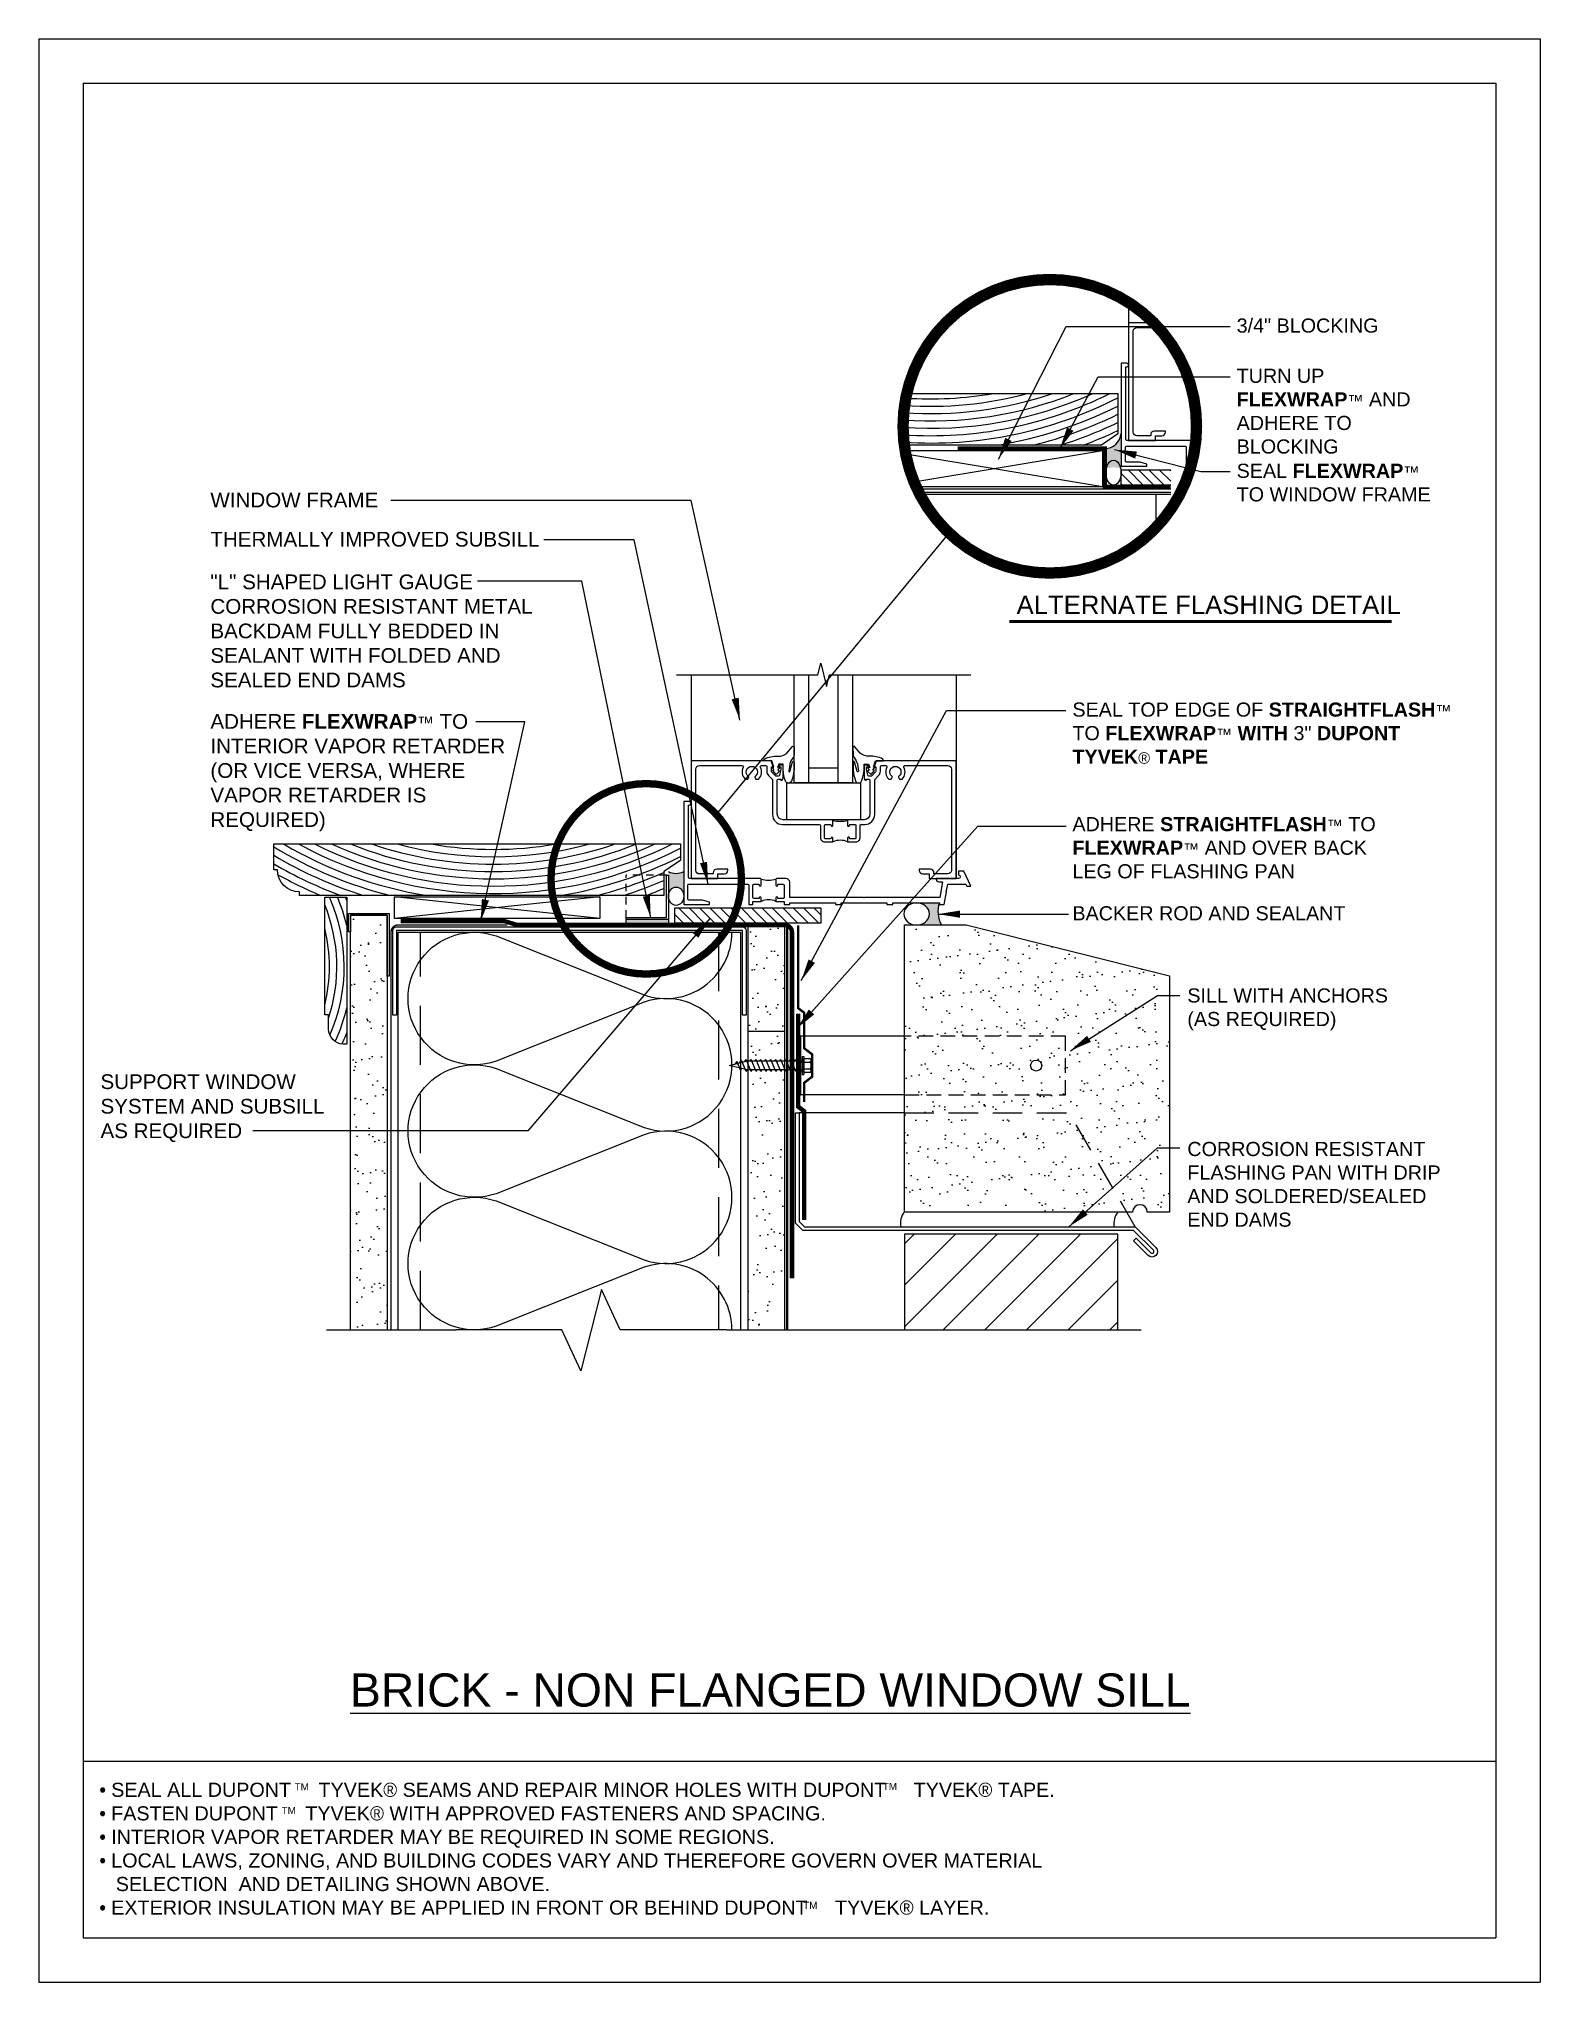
# Model space of a CAD drawing. Extents: x 0 to 848, y 0 to 627.
# Drawn here: x 0 to 25.5, y 0 to 33 of the extents above; entities outside this region: 2.
import ezdxf
from ezdxf.enums import TextEntityAlignment as Align

# ---------------------------------------------------------------- set-up
doc = ezdxf.new("R2010")
doc.units = 0
doc.header["$LTSCALE"] = 2
doc.header["$MEASUREMENT"] = 0
for name, pattern in [('CENTER', [2, 1.25, -0.25, 0.25, -0.25]), ('DASHDOT', [1, 0.5, -0.25, 0, -0.25]), ('DASHED', [0.75, 0.5, -0.25]), ('DASHED2', [0.375, 0.25, -0.125]), ('HIDDEN', [0.375, 0.25, -0.125])]:
    doc.linetypes.add(name, pattern=pattern)
doc.layers.get('0').update_dxf_attribs({"linetype": 'CONTINUOUS'})
doc.layers.get('DEFPOINTS').update_dxf_attribs({"linetype": 'CONTINUOUS'})
for name, color, linetype in [('8X11-TTB$0$B', 7, 'CONTINUOUS'), ('A-ANNO-TXT0', 252, 'CONTINUOUS'), ('A-BACKER_ROD', 252, 'CONTINUOUS'), ('A-DENSGLASS', 7, 'CONTINUOUS'), ('A-FASTENERS', 8, 'CONTINUOUS'), ('A-FLASHING', 163, 'CONTINUOUS'), ('A-GLAZING', 252, 'CONTINUOUS'), ('A-GYP_BOARD', 252, 'CONTINUOUS'), ('A-MASONRY', 13, 'CONTINUOUS'), ('A-METAL_STUD', 252, 'CONTINUOUS'), ('A-SEALANT', 252, 'CONTINUOUS'), ('A-VAPOR_RETARDER', 252, 'DASHDOT'), ('A-WINDOW_FRAME', 252, 'CONTINUOUS'), ('A-WINDOW_GASKET', 252, 'CONTINUOUS'), ('A-WOOD_FINISH', 252, 'CONTINUOUS'), ('A-WOOD_FRAMING', 252, 'CONTINUOUS'), ('DUPONT_FLASHING', 251, 'CENTER'), ('FLASHING', 124, 'CONTINUOUS'), ('HATCH', 252, 'CONTINUOUS'), ('INSULATION', 40, 'CONTINUOUS'), ('STRUCTURE', 252, 'CONTINUOUS'), ('TEXT', 7, 'CONTINUOUS'), ('TYVEK', 160, 'DASHED'), ('TYVEK_TAPE', 130, 'CONTINUOUS')]:
    doc.layers.add(name, color=color, linetype=linetype)
doc.styles.add('DETAILS', font='sanss___.ttf', dxfattribs={"height": 1})
doc.styles.get("Standard").update_dxf_attribs({"font": 'ARIAL.TTF', "height": 0.09375})
doc.styles.add('SWISSBT', font='swiss.ttf')
doc.dimstyles.new('ARCH_1_1-2_IN', dxfattribs={"dimscale": 0, "dimtxt": 0.09375, "dimasz": 0.09375, "dimexe": 0.0625, "dimexo": 0.0625, "dimgap": 0.0625, "dimtad": 1, "dimdec": 4, "dimlfac": 8, "dimzin": 3, "dimtxsty": 'STANDARD', "dimblk1": 'ARCHTICK', "dimblk2": 'ARCHTICK', "dimsah": 1, "dimcen": 0.0625, "dimdle": 0.0625, "dimclrd": 256, "dimclre": 256, "dimclrt": 256, "dimazin": 3, "dimtfac": 1, "dimtdec": 4, "dimtmove": 0, "dimatfit": 3, "dimtolj": 1, "dimtzin": 0})
pattern_1 = [(37.50000000000001, (-3.3065503154628, 9.334180877634267), (-0.01574833952740204, 0.4817059422532897), [0, -0.38, 0, -0.425, 0, -0.40625]), (7.499999999999999, (-3.3065503154628, 9.334180877634267), (0.4424441763169318, 0.7055365163074351), [0, -0.205, 0, -0.3425, 0, -0.13125]), (327.5, (-3.614050315462801, 9.334180877634267), (0.7785354654378738, 0.001414763384241124), [0, -0.125, 0, -0.45, 0, -0.5875]), (317.5, (-3.614050315462801, 9.334180877634267), (0.7515316511430733, 0.2194188912335623), [0, -0.0625, 0, -0.295, 0, -0.3375])]

msp = doc.modelspace()

# ---------------------------------------------------------------- texts
at = {"layer": 'TEXT', "attachment_point": 1, "style": 'DETAILS'}
for s, insert, char_height, width in [('3/4" BLOCKING', (20.34486668210116, 28.25156016258894), 0.239999999976, 8.659857940904283), ('TURN UP {\\fSansSerif|b1|i0|c2|p2;FLEXWRAP\\fArial|b0|i0|c0|p32;\\H0.8125x;™} AND ADHERE TO BLOCKING', (20.34486668210116, 27.39827259218261), 0.239999999976, 3.714227143209735), ('SEAL {\\fSansSerif|b1|i0|c2|p2;FLEXWRAP\\fArial|b0|i0|c0|p32;\\H0.8125x;™} TO WINDOW FRAME', (20.34486668210116, 25.78519873903885), 0.239999999976, 3.474911760026652), ('SEAL TOP EDGE OF {\\fSansSerif|b1|i0|c2|p2;STRAIGHTFLASH\\fArial|b0|i0|c0|p32;\\H0.8125x;™} TO {\\fSansSerif|b1|i0|c2|p2;FLEXWRAP\\fArial|b0|i0|c0|p32;\\H0.8125x;™\\fSansSerif|b1|i0|c2|p2;\\H1.231x; WITH }3"{\\fSansSerif|b1|i0|c2|p2; DUPONT} {\\fSansSerif|b1|i0|c2|p2;TYVEK\\fArial|b0|i0|c0|p32;\\H0.8125x;®} {\\fSansSerif|b1|i0|c2|p2;TAPE}', (17.55519033616633, 21.73014455660383), 0.239999999976, 6.521350676943849), ('ADHERE {\\fSansSerif|b1|i0|c2|p2;STRAIGHTFLASH\\fArial|b0|i0|c0|p32;\\H0.8125x;™} TO {\\fSansSerif|b1|i0|c2|p2;FLEXWRAP\\fArial|b0|i0|c0|p32;\\H0.8125x;™} AND OVER BACK LEG OF FLASHING PAN', (17.55519033616633, 19.78448713050444), 0.239999999976, 5.464810160643191), ('BACKER ROD AND SEALANT', (17.55519033616633, 18.27092933260009), 0.239999999976, 8.659857940904283), ('SILL WITH ANCHORS (AS REQUIRED)', (19.50736814273364, 16.87561178031866), 0.239999999976, 3.771580595171821), ('CORROSION RESISTANT FLASHING PAN WITH DRIP AND SOLDERED/SEALED END DAMS', (19.50736814273364, 14.26836302584708), 0.239999999976, 4.682367512402402), ('{\\LBRICK - NON FLANGED WINDOW SILL}', (5.285025554840391, 5.241822860523169), 0.5625, 15.90370243262177), ('{\\fSymbol|b0|i0|c2|p18;· }SEAL ALL DUPONT     TYVEK{\\fSymbol|b0|i0|c2|p18;â} SEAMS AND REPAIR MINOR HOLES WITH DUPONT     TYVEK{\\fSymbol|b0|i0|c2|p18;â} TAPE.\\P{\\fSymbol|b0|i0|c2|p18;· }FASTEN DUPONT     TYVEK{\\fSymbol|b0|i0|c2|p18;â} WITH APPROVED FASTENERS AND SPACING.\\P{\\fSymbol|b0|i0|c2|p18;· }INTERIOR VAPOR RETARDER MAY BE REQUIRED IN SOME REGIONS.\\P{\\fSymbol|b0|i0|c2|p18;· }LOCAL LAWS, ZONING, AND BUILDING CODES VARY AND THEREFORE GOVERN OVER MATERIAL\\P   SELECTION  AND DETAILING SHOWN ABOVE.\\P{\\fSymbol|b0|i0|c2|p18;· }EXTERIOR INSULATION MAY BE APPLIED IN FRONT OR BEHIND DUPONT     TYVEK{\\fSymbol|b0|i0|c2|p18;â} LAYER.', (1.027317918761948, 3.386548770354997), 0.24, 17.75505460631339), ('TM', (4.344773299482402, 3.378448044389867), 0.12, 8.310000000000002), ('TM', (14.33469141423441, 3.382851523352949), 0.12, 8.310000000000002), ('TM', (4.124150968053737, 2.976885021724172), 0.12, 8.310000000000002), ('TM', (12.98285850313958, 1.364580890649247), 0.12, 8.310000000000002)]:
    msp.add_mtext(s, dxfattribs=dict(at, insert=insert, char_height=char_height, width=width))
at = {"layer": 'TEXT', "char_height": 0.25, "attachment_point": 1}
for s, insert, width in [('WINDOW FRAME', (2.913791004756376, 25.29376776904634), 8.1875), ('THERMALLY IMPROVED SUBSILL', (2.913791004756376, 24.62853479729235), 6.875), ('"L" SHAPED LIGHT GAUGE CORROSION RESISTANT METAL BACKDAM FULLY BEDDED IN SEALANT WITH FOLDED AND SEALED END DAMS', (2.913791004756376, 23.90426264078066), 6.125), ('ADHERE {\\fArial|b1|i0|c0|p34;FLEXWRAP\\fArial|b0|i0|c0|p32;\\H0.8125x;™} TO INTERIOR VAPOR RETARDER (OR VICE VERSA, WHERE VAPOR RETARDER IS REQUIRED)', (2.913791004756376, 21.53399500128536), 5), ('SUPPORT WINDOW SYSTEM AND SUBSILL AS REQUIRED', (1.046979799355441, 15.41602880283644), 4.25)]:
    msp.add_mtext(s, dxfattribs=dict(at, insert=insert, width=width))

# ---------------------------------------------------------------- blocks, each defined once
blk = doc.blocks.new('DETAIL_TITLE')
at = {"color": 0, "linetype": 'BYBLOCK'}
blk.add_lwpolyline([(0.34375, 0), (0.59375, 0)], dxfattribs=at)
at = {"color": 0, "linetype": 'BYBLOCK', "style": 'SWISSBT'}
for tag, p in [('TITLE 1', (0.34375, 0.3125)), ('TITLE 2', (0.34375, 0.0625))]:
    blk.add_attdef(tag, p, '', height=0.15625, dxfattribs=at)
blk.add_attdef('SCALE', text='', height=0.09375, dxfattribs=at).set_placement((0.34375, -0.0625), align=Align.TOP_LEFT)

# ---------------------------------------------------------------- hatches: boundary and pattern name
at = {"layer": 'A-ANNO-TXT0', "linetype": 'CONTINUOUS'}
h = msp.add_hatch(dxfattribs=at)
h.set_pattern_fill('AR-SAND', color=256, scale=0.25, style=0)
h.set_pattern_definition(pattern_1)
h.paths.add_polyline_path([(5.9180285073287, 18.11689545008302), (5.2930285073287, 18.11689545008313), (5.2930285073287, 17.83564545008313), (5.2930285073287, 11.07751068259087), (5.9180285073287, 11.07751068259087)])
h = msp.add_hatch(dxfattribs=at)
h.set_pattern_fill('AR-SAND', color=256, scale=0.25, style=0)
h.set_pattern_definition(pattern_1)
h.paths.add_polyline_path([(12.66802850732847, 15.47255728246718), (12.66339392349869, 15.46567448588543), (12.65115102931827, 15.49538334819), (12.59902513950601, 15.49538334819), (12.57902044937782, 15.46567448588543), (12.56677644814431, 15.49538334819), (12.51465178074091, 15.49538334819), (12.4946393458622, 15.46567448588532), (12.48239755873442, 15.49538334819023), (12.43027067722551, 15.49538334819023), (12.41025824234657, 15.46567448588566), (12.39801645521857, 15.49538334819023), (12.34588957370966, 15.49538334819023), (12.32587713883095, 15.46567448588554), (12.31363535170271, 15.49538334819012), (12.26150847019426, 15.49538334819012), (12.24149603531532, 15.46567448588543), (12.22925424818709, 15.49538334819023), (12.17712736667863, 15.49538334819023), (12.15711493179947, 15.46567448588566), (12.14487314467146, 15.49538334819023), (12.09274626316301, 15.49538334819023), (12.07273382828384, 15.46567448588566), (12.06049204115607, 15.49538334819023), (12.0430285073287, 15.49538334819034), (12.0430285073287, 11.07751068259087), (12.6680285073287, 11.07751068259087)])
h.paths.add_polyline_path([(12.6680285073287, 17.92126068259178), (12.0430285073287, 17.92126068259178), (12.0430285073287, 15.64075383158867), (12.05272109109364, 15.64075383158878), (12.07274908707313, 15.67041691752617), (12.08497201166301, 15.64075383158867), (12.1371021946095, 15.64075383158867), (12.15713019058876, 15.67041691752594), (12.16935311517864, 15.64075383158867), (12.22148329812512, 15.64075383158867), (12.24151129410438, 15.67041691752594), (12.25373421869426, 15.64075383158867), (12.30586440164029, 15.64075383158867), (12.32589239761978, 15.67041691752617), (12.33811532220966, 15.64075383158855), (12.39024550515592, 15.64075383158844), (12.41027350113563, 15.67041691752628), (12.42249642572574, 15.64075383158855), (12.47461908269975, 15.64075383158855), (12.49463934586197, 15.67041691752628), (12.50686448114561, 15.64075383158855), (12.5589924533981, 15.64075383158844), (12.57902044937759, 15.67041691752617), (12.59124447931458, 15.64075383158855), (12.64337366033647, 15.64075383158855), (12.66802850732847, 15.67728376324716)])
at = {"layer": 'A-MASONRY'}
h = msp.add_hatch(dxfattribs=at)
h.set_pattern_fill('ANSI31', color=256, scale=4, style=0)
h.set_pattern_definition([(45, (-1589.356746351743, -571.8714273255671), (-0.3535533905932737, 0.3535533905932738), [])])
h.paths.add_polyline_path([(14.7028933719007, 11.07751068259087), (18.3278933719007, 11.07751068259087), (18.3278933719007, 12.70251068259189), (14.7028933719007, 12.70251068259189)])
at = {"layer": 'HATCH'}
h = msp.add_hatch(color=7, dxfattribs=at)
edge = h.paths.add_edge_path()
edge.add_line((556.4368731620727, 627.3093718827267), (559.9009747772101, 625.3093718827265))
edge.add_line((559.9009747772101, 625.3093718827265), (563.4192029800843, 627.3406218827265))
edge.add_line((563.4192029800843, 627.3406218827265), (563.4192029800844, 575.3406218827265))
edge.add_line((563.4192029800844, 575.3406218827265), (559.9009747772101, 573.3093718827265))
edge.add_line((559.9009747772101, 573.3093718827265), (554.0841688690166, 576.6677063396467))
edge.add_line((554.0841688690166, 576.6677063396467), (554.0841688690166, 625.9510374258073))
h = msp.add_hatch(color=7, dxfattribs=at)
edge = h.paths.add_edge_path()
edge.add_line((847.4937007641593, 490.9418768392586), (847.2882649754472, 490.8232684313444))
edge.add_line((847.2882649754472, 490.8232684313444), (847.2882649754472, 490.3237937607225))
edge.add_line((847.2882649754472, 490.3237937607225), (847.5132605915588, 490.4536950402509))
edge.add_arc((847.2852288634208, 490.7666145018767), 0.3871912428009949, 306.0816984686264, 353.8024688438792)
edge.add_arc((847.3400479296242, 490.7936214380655), 0.3372039559579573, 348.2260575035677, 380.57356175093)
edge.add_arc((847.5546456937952, 490.8176695118453), 0.1383536939567962, 43.05192870639866, 123.864153757068)
edge.add_arc((847.0498360690414, 490.9607418947796), 0.850588176786539, 334.6321037211104, 342.5424613912539)
edge.add_arc((847.0716729056118, 490.9391161497531), 0.8233898242817413, 343.5221736994217, 366.3906983773654)
edge.add_arc((847.6944010356895, 491.0018392823683), 0.1976730726817102, 8.414570960357084, 73.58208621127345)
edge.add_arc((847.7105705718425, 490.784625936156), 0.4087589954903713, 84.42631364179631, 125.2629435236968)
edge.add_line((847.4745818797749, 491.1183822149142), (847.0960089151965, 490.8998130119069))
edge.add_line((847.0960089151965, 490.8998130119069), (847.0960089151965, 489.4790064884069))
edge.add_line((847.0960089151965, 489.4790064884069), (847.2851298994099, 489.5881955395519))
edge.add_line((847.2851298994099, 489.5881955395519), (847.2851298994095, 490.138903952856))
edge.add_arc((846.8939701495368, 491.2087275897221), 1.139091113088796, 290.0839347460146, 307.5421172612644)
h = msp.add_hatch(color=7, dxfattribs=at)
h.dxf.hatch_style = 1
edge = h.paths.add_edge_path()
edge.add_arc((18.097462862032, 26.32949005288891), 0.2889880219003743, 271.59419064919456, 353.6453097169782, ccw=False)
edge.add_line((18.10550259139768, 26.04061388642027), (18.10550259139768, 25.74167624474627))
edge.add_line((18.10550259139768, 25.74167624474627), (18.14150359630371, 25.74167624474627))
edge.add_ellipse((18.25382376387893, 25.63271722783931), major_axis=(0, -0.2123889895917728), ratio=0.6160936501337699, start_angle=120.8649546984258, end_angle=239.1350453015742, ccw=False)
edge.add_line((18.36614393145414, 25.74167624474627), (18.38467527172475, 25.74167624474627))
edge.add_line((18.38467527172475, 25.74167624474627), (18.38467527172475, 26.29750398529104))
h = msp.add_hatch(dxfattribs=at)
h.set_pattern_fill('ANSI31', color=256, angle=90, style=0)
h.set_pattern_definition([(135, (-1581.926422967397, -546.1228898007553), (-0.08838834764831845, -0.08838834764831843), [])])
h.paths.add_polyline_path([(19.22495167427246, 25.68257934536247), (18.38467527172475, 25.68257934536258), (18.38467527172452, 25.42382624474637), (19.22495167427292, 25.42382624474637)])
h = msp.add_hatch(color=7, dxfattribs=at)
h.dxf.hatch_style = 1
edge = h.paths.add_edge_path()
edge.add_arc((10.82350037953233, 19.1142442727387), 0.286381583396104, 243.1394719912861, 296.86052800861216, ccw=False)
edge.add_line((10.69410738716374, 18.85876068259178), (10.69410738716374, 18.44082266592626))
edge.add_ellipse((10.82350037953233, 18.44082266592501), major_axis=(0, -0.1555334389431664), ratio=0.8319303761802328, start_angle=90, end_angle=270, ccw=False)
edge.add_line((10.9528933719007, 18.44082266593024), (10.95289337190047, 18.85876068259155))
h = msp.add_hatch(dxfattribs=at)
h.set_pattern_fill('ANSI31', color=256, angle=90, style=0)
h.set_pattern_definition([(135, (-1588.356746351743, -591.1819520058964), (-0.08838834764831845, -0.08838834764831843), [])])
h.paths.add_polyline_path([(13.28091699896709, 18.24251378320788), (13.28091699896709, 17.98376068259178), (10.8045517907567, 17.98376068259178), (10.8045517907567, 18.24251378320788)])
h = msp.add_hatch(color=7, dxfattribs=at)
h.dxf.hatch_style = 1
edge = h.paths.add_edge_path()
edge.add_ellipse((14.90911992719634, 18.14001068259178), major_axis=(0.2173511991718442, 0), ratio=0.8626591466456877, start_angle=-90, end_angle=90, ccw=False)
edge.add_line((14.90911992719703, 17.95251068259178), (15.33158773348828, 17.95251068259178))
edge.add_arc((15.7352882222965, 18.1807705414151), 0.463763568873207, 161.5539522798519, 209.4846354654234, ccw=False)
edge.add_line((15.29535188737805, 18.32751068259178), (14.90911992719793, 18.32751068259178))
h = msp.add_hatch(color=7, dxfattribs=at)
h.dxf.hatch_style = 1
h.paths.add_polyline_path([(9.97535738716374, 18.04626068259178, 0.1553640864955773), (9.977905420679235, 17.95251068259178), (10.69155935364824, 17.95251068259178, 0.1553640864955773), (10.69410738716374, 18.04626068259178)])
h = msp.add_hatch(dxfattribs=at)
h.set_pattern_fill('AR-SAND', color=256, scale=0.25, style=0)
h.set_pattern_definition([(37.50000000000001, (-1588.481746351743, -591.1819520058964), (-0.01574833952740204, 0.4817059422532897), [0, -0.38, 0, -0.425, 0, -0.40625]), (7.499999999999999, (-1588.481746351743, -591.1819520058964), (0.4424441763169318, 0.7055365163074351), [0, -0.205, 0, -0.3425, 0, -0.13125]), (327.5, (-1588.789246351743, -591.1819520058964), (0.7785354654378738, 0.001414763384241069), [0, -0.125, 0, -0.45, 0, -0.5875]), (317.5, (-1588.789246351743, -591.1819520058964), (0.7515316511430734, 0.2194188912335623), [0, -0.0625, 0, -0.295, 0, -0.3375])])
edge = h.paths.add_edge_path()
edge.add_line((15.74913261877123, 17.95251068259178), (19.2028933719007, 17.08907049430947))
edge.add_line((19.2028933719007, 17.08907049430947), (19.2028933719007, 13.07751068259178))
edge.add_line((19.2028933719007, 13.07751068259178), (18.8278933719007, 13.07751068259178))
edge.add_arc((18.7028933719007, 13.07751068259178), 0.125, 0, 180)
edge.add_line((18.5778933719007, 13.07751068259178), (14.7028933719007, 13.07751068259178))
edge.add_line((14.7028933719007, 13.07751068259178), (14.7028933719007, 17.95251068259178))
edge.add_line((14.7028933719007, 17.95251068259178), (15.74913261877123, 17.95251068259178))

# ---------------------------------------------------------------- linework, layer by layer
at = {"layer": '8X11-TTB$0$B', "color": 7}
for p, q in [((0.7499999999999893, 32.25), (0.75, 0.7499999999999964)), ((0.7499999999999893, 32.25), (24.75, 32.25000000000001)), ((24.75, 32.25000000000001), (24.75, 0.7499999999999964)), ((0.75, 3.749999999999996), (24.75, 3.749999999999996)), ((0.75, 0.7499999999999964), (24.75, 0.7499999999999964))]:
    msp.add_line(p, q, dxfattribs=at)
at = {"layer": 'A-ANNO-TXT0'}
msp.add_line((3.988861848801434, 19.78715791493643, 2.979996827461446e-09), (3.988861848801434, 19.78715791493643, 2.979996827461446e-09), dxfattribs=at)
at = {"layer": 'A-ANNO-TXT0', "linetype": 'DASHED2', "ltscale": 0.125, "flags": 128}
for points, const_width in [([(17.17093420331571, 23.92850604990942, 0.9999999999999999), (17.17093420331571, 28.9134124639311, 0.9999999999999999)], 0.1927001371062685), ([(10.31630066914681, 17.11897792615424, 0.9999999999999999), (10.31630066914681, 20.35256826557931, 0.9999999999999999)], 0.125)]:
    msp.add_lwpolyline(points, format="xyb", close=True, dxfattribs=dict(at, const_width=const_width))
at = {"layer": 'A-ANNO-TXT0', "elevation": 2.979996827461486e-09}
msp.add_lwpolyline([(10.82984688737815, 22.20068049545741), (13.22983688737804, 22.20068049545741), (13.27985688737817, 22.40066049545739), (13.37983688737813, 22.00068049545736), (13.42983688737809, 22.20068049545741), (15.82984688737815, 22.20068049545741)], dxfattribs=at)
at = {"layer": 'A-BACKER_ROD'}
for centre, major_axis, ratio in [((18.25382376387893, 25.63271722783931, 2.979996827461487e-09), (0, -0.2123889895917728), 0.6160936501337699), ((10.82350037953233, 18.44082266592501, 2.979996827461487e-09), (0, -0.1555334389431664), 0.8319303761802328)]:
    msp.add_ellipse(centre, major_axis=major_axis, ratio=ratio, dxfattribs=at)
at = {"layer": 'A-BACKER_ROD', "extrusion": (0, 0, -1)}
msp.add_ellipse((14.90911992719634, 18.14001068259178, 2.979996827461446e-09), major_axis=(0.2173511991718442, 0), ratio=0.8626591466456877, dxfattribs=at)
at = {"layer": 'A-DENSGLASS', "elevation": 2.979996827461446e-09}
msp.add_lwpolyline([(12.6680285073287, 11.07751068259087), (12.6680285073287, 17.92126068259178), (12.0430285073287, 17.92126068259178), (12.0430285073287, 11.07751068259087)], dxfattribs=at)
at = {"layer": 'A-FASTENERS'}
for p, q in [((14.7028933719007, 16.06552800151054, 2.979996827461446e-09), (12.94001204275719, 16.06552800151054, 2.979996827461446e-09)), ((11.72885055427913, 15.56806858988945, 2.979996827461446e-09), (12.01054142599459, 15.64075383158867, 2.979996827461446e-09)), ((12.01054142599459, 15.49538334819023, 2.979996827461446e-09), (11.72885055427913, 15.56806858988945, 2.979996827461446e-09)), ((11.83206437827529, 15.59426424677612, 2.979996827461446e-09), (11.85889648969477, 15.63400477936513, 2.979996827461446e-09)), ((11.92004976146508, 15.48559555516285, 2.979996827461446e-09), (11.85889648969477, 15.63400477936513, 2.979996827461446e-09)), ((11.90817327217532, 15.61433957841338, 2.979996827461446e-09), (11.9350053835948, 15.65408011100239, 2.979996827461446e-09)), ((11.92004976146508, 15.48559555516285, 2.979996827461446e-09), (11.93976411693383, 15.51486191258472, 2.979996827461446e-09)), ((12.01263950949068, 15.46567448588554, 2.979996827461446e-09), (11.9350053835948, 15.65408011100239, 2.979996827461446e-09)), ((11.98884724075027, 15.63515603891496, 2.979996827461446e-09), (12.01265476827975, 15.67041691752617, 2.979996827461446e-09)), ((12.96429882747942, 15.64075383158844, 2.979996827461446e-09), (12.01054142599459, 15.64075383158867, 2.979996827461446e-09)), ((12.09702061300631, 15.46567448588554, 2.979996827461446e-09), (12.01265476827975, 15.67041691752617, 2.979996827461446e-09)), ((12.07727573995943, 15.64115056010429, 2.979996827461446e-09), (12.09703587179537, 15.67041691752617, 2.979996827461446e-09)), ((12.18140171652193, 15.46567448588554, 2.979996827461446e-09), (12.09703587179537, 15.67041691752617, 2.979996827461446e-09)), ((12.16165684347506, 15.64115056010429, 2.979996827461446e-09), (12.181416975311, 15.67041691752617, 2.979996827461446e-09)), ((12.26578282003756, 15.46567448588554, 2.979996827461446e-09), (12.181416975311, 15.67041691752617, 2.979996827461446e-09)), ((12.24603794699068, 15.64115056010429, 2.979996827461446e-09), (12.26579807882662, 15.67041691752617, 2.979996827461446e-09)), ((12.35016392355318, 15.46567448588554, 2.979996827461446e-09), (12.26579807882662, 15.67041691752617, 2.979996827461446e-09)), ((12.33041905050631, 15.64115056010429, 2.979996827461446e-09), (12.35017918234225, 15.67041691752617, 2.979996827461446e-09)), ((12.43454502706881, 15.46567448588554, 2.979996827461446e-09), (12.35017918234225, 15.67041691752617, 2.979996827461446e-09)), ((12.41480015402193, 15.64115056010429, 2.979996827461446e-09), (12.43456028585787, 15.67041691752617, 2.979996827461446e-09)), ((12.51892613058443, 15.46567448588554, 2.979996827461446e-09), (12.43456028585787, 15.67041691752617, 2.979996827461446e-09)), ((12.49917362814303, 15.64115056010429, 2.979996827461446e-09), (12.51892613058443, 15.67041691752617, 2.979996827461446e-09)), ((12.60330723410006, 15.46567448588554, 2.979996827461446e-09), (12.51892613058443, 15.67041691752617, 2.979996827461446e-09)), ((12.58354710226412, 15.64115056010429, 2.979996827461446e-09), (12.60330723410006, 15.67041691752617, 2.979996827461446e-09)), ((12.68768070822115, 15.46567448588554, 2.979996827461446e-09), (12.60330723410006, 15.67041691752617, 2.979996827461446e-09)), ((12.66792820577975, 15.64115056010429, 2.979996827461446e-09), (12.68768070822115, 15.67041691752617, 2.979996827461446e-09)), ((12.77205418234225, 15.46567448588554, 2.979996827461446e-09), (12.68768070822115, 15.67041691752617, 2.979996827461446e-09)), ((12.75230167990084, 15.64115056010429, 2.979996827461446e-09), (12.77205418234225, 15.67041691752617, 2.979996827461446e-09)), ((12.85642765646334, 15.46567448588554, 2.979996827461446e-09), (12.77205418234225, 15.67041691752617, 2.979996827461446e-09)), ((12.83667515402193, 15.64115056010429, 2.979996827461446e-09), (12.85642765646334, 15.67041691752617, 2.979996827461446e-09)), ((12.94080113058443, 15.46567448588554, 2.979996827461446e-09), (12.85642765646334, 15.67041691752617, 2.979996827461446e-09)), ((12.92104862814303, 15.64115056010429, 2.979996827461446e-09), (12.94080113058443, 15.67041691752617, 2.979996827461446e-09)), ((12.96429882747965, 15.6133969162719, 2.979996827461446e-09), (12.94080113058443, 15.67041691752617, 2.979996827461446e-09)), ((12.96429882747942, 15.7202467820281, 2.979996827461446e-09), (12.96429882747942, 15.41080922099299, 2.979996827461446e-09)), ((12.96429882747942, 15.7202467820281, 2.979996827461446e-09), (12.9934356446894, 15.7202467820281, 2.979996827461446e-09)), ((12.9934356446894, 15.7202467820281, 2.979996827461446e-09), (12.9934356446894, 15.41080922099299, 2.979996827461446e-09)), ((12.9934356446894, 15.68505925151057, 2.979996827461446e-09), (13.0930450196894, 15.68505925151057, 2.979996827461446e-09)), ((12.9934356446894, 15.44599675151052, 2.979996827461446e-09), (12.9934356446894, 15.68505925151057, 2.979996827461446e-09)), ((12.9934356446894, 15.62030382124182, 2.979996827461446e-09), (13.0930450196894, 15.62030382124182, 2.979996827461446e-09)), ((12.9934356446894, 15.51075218177893, 2.979996827461446e-09), (13.0930450196894, 15.51075218177893, 2.979996827461446e-09)), ((13.11296689468954, 15.66513737651054, 2.979996827461446e-09), (13.11296689468954, 15.46591862651054, 2.979996827461446e-09)), ((12.01054142599459, 15.49538334819023, 2.979996827461446e-09), (12.96429882747942, 15.49538334819, 2.979996827461446e-09)), ((12.01263950949068, 15.46567448588554, 2.979996827461446e-09), (12.03235386495943, 15.49494084330742, 2.979996827461446e-09)), ((12.09702061300631, 15.46567448588554, 2.979996827461446e-09), (12.11673496847506, 15.49494084330742, 2.979996827461446e-09)), ((12.18140171652193, 15.46567448588554, 2.979996827461446e-09), (12.20111607199068, 15.49494084330742, 2.979996827461446e-09)), ((12.26578282003756, 15.46567448588554, 2.979996827461446e-09), (12.28549717550631, 15.49494084330742, 2.979996827461446e-09)), ((12.35016392355318, 15.46567448588554, 2.979996827461446e-09), (12.36987827902193, 15.49494084330742, 2.979996827461446e-09)), ((12.43454502706881, 15.46567448588554, 2.979996827461446e-09), (12.45425938253756, 15.49494084330742, 2.979996827461446e-09)), ((12.51892613058443, 15.46567448588554, 2.979996827461446e-09), (12.53864048605318, 15.49494084330742, 2.979996827461446e-09)), ((12.60330723410006, 15.46567448588554, 2.979996827461446e-09), (12.62301396017428, 15.49494084330742, 2.979996827461446e-09)), ((12.68768070822115, 15.46567448588554, 2.979996827461446e-09), (12.70738743429537, 15.49494084330742, 2.979996827461446e-09)), ((12.77205418234225, 15.46567448588554, 2.979996827461446e-09), (12.791768537811, 15.49494084330742, 2.979996827461446e-09)), ((12.85642765646334, 15.46567448588554, 2.979996827461446e-09), (12.87614201193209, 15.49494084330742, 2.979996827461446e-09)), ((12.94080113058443, 15.46567448588554, 2.979996827461446e-09), (12.96051548605318, 15.49494084330742, 2.979996827461446e-09)), ((12.96429882747942, 15.41080922099299, 2.979996827461446e-09), (12.9934356446894, 15.41080922099299, 2.979996827461446e-09)), ((13.0930450196894, 15.44599675151052, 2.979996827461446e-09), (12.9934356446894, 15.44599675151052, 2.979996827461446e-09)), ((14.7028933719007, 15.06552800151054, 2.979996827461446e-09), (12.94001204275719, 15.06552800151054, 2.979996827461446e-09))]:
    msp.add_line(p, q, dxfattribs=at)
at = {"layer": 'A-FASTENERS', "elevation": 2.979996827461446e-09}
msp.add_lwpolyline([(12.94001204275719, 16.06552800151054), (12.87751204275719, 16.06552800151054), (12.87751204275719, 15.06552800151054), (12.94001204275719, 15.06552800151054)], close=True, dxfattribs=at)
at = {"layer": 'A-FASTENERS', "linetype": 'DASHED2', "ltscale": 0.5, "elevation": 2.979996827461446e-09}
msp.add_lwpolyline([(14.7028933719007, 15.06552800151054), (17.44001204275719, 15.06552800151054), (17.44001204275719, 16.06552800151054), (14.7028933719007, 16.06552800151054)], dxfattribs=at)
at = {"layer": 'A-FASTENERS'}
msp.add_circle((16.94001204275719, 15.56552800151054, 2.979996827461446e-09), 0.09375, dxfattribs=at)
for centre, start, end in [((13.0930450196894, 15.66513737651054, 2.979996827461446e-09), 0, 90), ((13.0930450196894, 15.64022569624184, 2.979996827461446e-09), 270, 0), ((13.0930450196894, 15.6003819462418, 2.979996827461446e-09), 0, 90), ((13.0930450196894, 15.53067405677895, 2.979996827461446e-09), 270, 0), ((13.0930450196894, 15.4908303067789, 2.979996827461446e-09), 0, 90), ((13.0930450196894, 15.46591862651054, 2.979996827461446e-09), 270, 0)]:
    msp.add_arc(centre, 0.019921875, start, end, dxfattribs=at)
at = {"layer": 'A-FLASHING', "linetype": 'DASHED2', "ltscale": 0.25}
for p, q in [((10.66285738716374, 18.79626068259178, 2.979996827461487e-09), (9.975357387163513, 18.79626068259178, 2.979996827461487e-09)), ((9.97535738716374, 18.07751068259178, 2.979996827461487e-09), (9.97535738716374, 18.79626068259178, 2.979996827461487e-09))]:
    msp.add_line(p, q, dxfattribs=at)
at = {"layer": 'A-FLASHING', "elevation": 2.979996827461487e-09}
msp.add_lwpolyline([(9.97535738716374, 18.07751068259178), (10.66285738716374, 18.07751068259178), (10.66285738716374, 18.79626068259178), (10.69410738716374, 18.79626068259178), (10.69410738716374, 18.04626068259178), (9.97535738716374, 18.04626068259178)], close=True, dxfattribs=at)
at = {"layer": 'A-GLAZING'}
for p, q in [((12.82840527484336, 20.36405568259171, 2.979996827461486e-09), (12.82840527484336, 22.20067049545743, 2.979996827461486e-09)), ((13.07840527484336, 20.36405568259171, 2.979996827461486e-09), (13.07840527484336, 22.20067049545743, 2.979996827461486e-09)), ((13.57840527484336, 20.36405568259171, 2.979996827461486e-09), (13.57840527484336, 22.20067049545743, 2.979996827461486e-09)), ((13.82840527484336, 20.36405568259171, 2.979996827461486e-09), (13.82840527484336, 22.20067049545743, 2.979996827461486e-09))]:
    msp.add_line(p, q, dxfattribs=at)
at = {"layer": 'A-GYP_BOARD', "linetype": 'CONTINUOUS'}
for p, q in [((4.88754740503461, 11.0775106825909, 2.979996827461446e-09), (7.081693975353453, 11.0775106825909, 2.979996827461446e-09)), ((11.68169397535345, 11.07751068259094, 2.979996827461446e-09), (18.72106019616268, 11.07751068259095, 2.979996827461446e-09))]:
    msp.add_line(p, q, dxfattribs=at)
at = {"layer": 'A-GYP_BOARD', "elevation": 2.979996827461446e-09}
msp.add_lwpolyline([(5.9180285073287, 17.08564545008313), (5.9180285073287, 18.11689545008313), (5.2930285073287, 18.11689545008313), (5.2930285073287, 17.83564545008313), (5.2617785073287, 17.83564545008313), (5.2617785073287, 18.14814545008313), (5.9492785073287, 18.14814545008313), (5.9492785073287, 17.08564545008313)], close=True, dxfattribs=at)
msp.add_lwpolyline([(5.2930285073287, 11.07751068259087), (5.2930285073287, 18.11689545008291), (5.9180285073287, 18.11689545008291), (5.9180285073287, 11.07751068259087)], dxfattribs=at)
at = {"layer": 'A-MASONRY'}
for p, q in [((18.3278933719007, 12.70251068259189, 2.979996827461486e-09), (14.7028933719007, 12.70251068259189, 2.979996827461486e-09)), ((14.7028933719007, 12.70251068259189, 2.979996827461486e-09), (14.7028933719007, 11.07751068259087, 2.979996827461486e-09)), ((18.3278933719007, 11.07751068259087, 2.979996827461486e-09), (18.3278933719007, 12.70251068259189, 2.979996827461486e-09))]:
    msp.add_line(p, q, dxfattribs=at)
for centre, end in [((14.9266121293324, 12.89001068259178, 2.979996827461486e-09), 192.3635243882157), ((18.5516121293324, 12.89001068259178, 2.979996827461486e-09), 192.3635243881939)]:
    msp.add_arc(centre, 0.2919012374533256, 140.0334297092306, end, dxfattribs=at)
at = {"layer": 'A-METAL_STUD', "linetype": 'CONTINUOUS'}
msp.add_line((12.0430285073287, 16.14798729594567, 2.979996827461446e-09), (12.6680285073287, 16.14798729594567, 2.979996827461446e-09), dxfattribs=at)
at = {"layer": 'A-METAL_STUD', "elevation": 2.979996827461446e-09}
for points in [[(14.91494198953274, 25.36132624474637), (19.22495167427292, 25.36132624474637)], [(19.22495167427292, 25.29882624474637), (14.94536899597438, 25.29882624474625)], [(15.05024796061093, 25.26757624474614), (19.22495167427292, 25.26757624474614)], [(6.1055285073287, 11.07751068259087), (6.1055285073287, 17.82751068259155), (11.9180285073287, 17.82751068259155), (11.9180285073287, 11.07751068259087)]]:
    msp.add_lwpolyline(points, dxfattribs=at)
at = {"layer": 'A-METAL_STUD', "linetype": 'DASHED', "elevation": 2.979996827461446e-09}
for points in [[(14.96140243926106, 25.26757624474614), (18.97335189167529, 25.26757624474614), (18.97335189167529, 24.69944438163533)], [(6.4805285073287, 11.07751068259087), (6.4805285073287, 17.82751068259155), (11.5430285073287, 17.82751068259155), (11.5430285073287, 11.07751068259087)]]:
    msp.add_lwpolyline(points, dxfattribs=at)
at = {"layer": 'A-METAL_STUD', "elevation": 2.979996827461446e-09}
msp.add_lwpolyline([(11.9492785073287, 16.42126068259178), (11.94927850732847, 17.85876068259178), (6.0742785073287, 17.85876068259155), (6.0742785073287, 16.42126068259178), (6.0117785073287, 16.42126068259178), (6.0117785073287, 17.85876068259178, -0.414213562373095), (6.0742785073287, 17.92126068259178), (11.9492785073287, 17.92126068259178, -0.414213562373095), (12.0117785073287, 17.85876068259178), (12.0117785073287, 16.42126068259178)], format="xyb", close=True, dxfattribs=at)
at = {"layer": 'A-SEALANT'}
for centre, radius, start, end in [((18.097462862032, 26.32949005288891, 2.979996827461446e-09), 0.2889880219003736, 271.5941906491946, 353.645309717589), ((13.61234688737818, 20.19217557242918, 2.979996827461486e-09), 0.4796878163860037, 254.8951551123628, 285.1048448876372), ((13.61234688737841, 19.08618433836547, 2.979996827461486e-09), 0.3046970014300712, 65.77986063325572, 114.2201393668222), ((10.82350037953233, 19.1142442727387, 2.979996827461487e-09), 0.2863815833961045, 243.1394719912861, 296.860528008663), ((12.39354432732534, 19.19217557243032, 2.979996827461486e-09), 0.4796878163871012, 254.8951551123981, 285.1048448876018), ((12.3941396031712, 18.07834862162146, 2.979996827461487e-09), 0.3019352373051956, 65.66792380673725, 114.3320761931663), ((15.7352882222965, 18.18077054141499, 2.979996827461486e-09), 0.4637635688732312, 161.553952279852, 209.4846354654111), ((10.12384538467859, 18.00338681493226, 2.979996827461487e-09), 0.1545537250733739, 163.8946539729215, 199.2190662289334), ((10.54561938964889, 18.00338681493226, 2.979996827461487e-09), 0.1545537250733739, 340.7809337710665, 16.1053460270785)]:
    msp.add_arc(centre, radius, start, end, dxfattribs=at)
at = {"layer": 'A-VAPOR_RETARDER', "linetype": 'DASHED2', "const_width": 0.025, "elevation": 2.979996827461446e-09}
msp.add_lwpolyline([(7.958658774850619, 17.95251068259178), (6.1055285073287, 17.95251068259178, 0.414213562373095), (5.9805285073287, 17.82751068259178), (5.980528507328472, 11.07751068259087)], format="xyb", dxfattribs=at)
at = {"layer": 'A-WINDOW_FRAME'}
for p, q in [((18.50967027172464, 28.52336471930847, 2.979996827461486e-09), (18.50967027172464, 26.1791212447463, 2.979996827461486e-09)), ((11.07934688737805, 22.20068049545741, 2.979996827461486e-09), (11.07934688737805, 18.73905568259171, 2.979996827461486e-09)), ((15.57934688737805, 22.20068049545741, 2.979996827461486e-09), (15.57934688737805, 18.73905568259171, 2.979996827461486e-09)), ((13.57840527484336, 20.61405568259171, 2.979996827461486e-09), (13.07840527484336, 20.61405568259171, 2.979996827461486e-09)), ((13.82840527484336, 20.36405568259171, 2.979996827461486e-09), (12.82840527484336, 20.36405568259171, 2.979996827461486e-09))]:
    msp.add_line(p, q, dxfattribs=at)
at = {"layer": 'A-WINDOW_FRAME', "elevation": 2.979996827461486e-09}
for points in [[(18.93761805507233, 28.17912624474629), (18.50967527172475, 28.17912624474629), (18.50967527172475, 26.17912624474629), (18.96467527172467, 26.17912624474629), (18.96467527172467, 26.25912624474633), (19.07267527172485, 26.25912624474633, 0.4142135623731034), (19.13467527172475, 26.32112624474622), (19.13467527172475, 26.33912624474625), (18.94467527172469, 26.33912624474625, 0.414213562373095), (18.88467527172475, 26.27912624474631), (18.88467527172475, 26.25912624474633), (18.64967527172485, 26.25912624474633, -0.4142135623730908), (18.58967527172467, 26.31912624474627), (18.58967527172467, 28.0391262447463, -0.4142135623731036), (18.64967527172485, 28.09912624474624), (19.01377943558828, 28.09912624474624)], [(19.69886771167194, 26.16912624474629), (19.68886771167195, 26.17912624474629), (18.48467527172465, 26.17912624474629, -0.4142135623731099), (18.46467527172467, 26.19912624474627), (18.46467527172467, 27.42967624474626), (18.4786752717248, 27.42967624474626, 0.9999999999999999), (18.4786752717248, 27.49167624474627), (18.38467527172475, 27.49167624474627), (18.38467527172475, 25.74167624474627), (18.82217527172475, 25.74167624474627), (18.82217527172475, 25.78019221463559), (18.70467527172468, 25.81167624474632), (18.47467527172466, 25.81167624474632, -0.414213562373095), (18.45467527172468, 25.8316762447463), (18.45467527172468, 26.06512624474625, -0.4142135623731341), (18.47467527172466, 26.08512624474623), (19.46786771167194, 26.08512624474635, -0.414213562373108), (19.48786771167192, 26.06512624474637), (19.48786771167192, 25.74167624474627), (19.55786771167186, 25.74167624474627), (19.55786771167186, 25.79012624474639), (19.58223524215146, 25.79012624474639)], [(19.59476505572843, 25.84012624474634), (19.57786771167184, 25.84012624474634, -0.414213562373095), (19.55786771167186, 25.86012624474633), (19.55786771167186, 26.06512624474637, -0.414213562373108), (19.57786771167184, 26.08512624474635), (19.64065871772482, 26.08512624474635)], [(13.48734688737818, 19.72906068259171), (13.47734688737819, 19.7390606825917), (12.64184688737805, 19.7390606825917, -0.4142135623730963), (12.54184688737814, 19.83906068259172), (12.54184688737814, 20.41056068259174, -0.4142135623730941), (12.56184688737812, 20.43056068259172), (12.60384688737804, 20.43056068259172), (12.60384688737804, 20.40856068259167, 0.4142135623730984), (12.64185188737815, 20.44656568259167), (12.64185188737815, 20.64856068259168, 0.414213562373108), (12.62185188737817, 20.66856068259166), (12.59285188737817, 20.66856068259166, 0.414213562373095), (12.57285188737819, 20.64856068259168), (12.57285188737819, 20.63656068259174), (12.60185188737819, 20.63656068259174), (12.60185188737819, 20.59856068259172), (12.57941483939294, 20.49640244877538, -0.3541185725306732), (12.55985188737804, 20.48056068259167), (12.51790188737823, 20.48056068259167), (12.45122421784845, 20.54718301306197, -0.198912367379654), (12.44390188737816, 20.56486068259166), (12.44390188737816, 20.63656068259174), (12.47290188737816, 20.63656068259174), (12.43687158434795, 20.7390606825917), (11.07935188737815, 20.7390606825917), (11.07935188737815, 18.7390606825917), (11.53435188737808, 18.7390606825917), (11.53435188737808, 18.81906068259174), (11.64235188737825, 18.81906068259174, 0.4142135623731034), (11.70435188737815, 18.88106068259164), (11.70435188737815, 18.89906068259167), (11.5143518873781, 18.89906068259167, 0.414213562373095), (11.45435188737815, 18.83906068259172), (11.45435188737815, 18.81906068259174), (11.21935188737825, 18.81906068259174, -0.4142135623730908), (11.15935188737808, 18.87906068259169), (11.15935188737808, 20.59906068259171, -0.4142135623731036), (11.21935188737825, 20.65906068259166), (11.94712204991743, 20.65906068259166, -0.5680984128594625), (11.9647144647779, 20.62954716907815, 0.3397540095737803), (11.99660437084913, 20.43106068259171), (12.04056985507532, 20.43106068259171), (12.05759052497729, 20.46054134764053, 0.3865446749097419), (12.05473232964778, 20.47368604620728, -3.127286275187371), (12.16497144510845, 20.47368604620728, 0.3865446749096684), (12.16211324977917, 20.46054134764053), (12.17913391968091, 20.43106068259171), (12.2230994039071, 20.43106068259171, 0.3397540095737777), (12.25498930997833, 20.62954716907815, -0.5680984128594625), (12.27258172483903, 20.65906068259166), (12.34390188737825, 20.65906068259166, -0.4142135623731341), (12.36390188737823, 20.63906068259168), (12.36390188737823, 20.5648606856371, 0.1990202627215713), (12.39468650482127, 20.49058365694101), (12.45451721655832, 20.43080260163801, -0.1990202627215655), (12.46184688737821, 20.41311759480551), (12.46184688737821, 19.82906068259173, 0.414213562373095), (12.63184688737806, 19.65906068259166), (13.25634688737819, 19.65906068259166, -0.4142135623731015), (13.27634688737817, 19.63906068259168), (13.27634688737817, 19.43406068259164, 0.4142135623731173), (13.3463468873781, 19.3640606825917), (13.48734688737818, 19.3640606825917), (13.48734688737818, 19.42956068259163, 0.9999999999999999), (13.45634688737823, 19.42956068259163), (13.45634688737823, 19.42906068259164, -0.4142135623730862), (13.44134688737813, 19.41406068259165), (13.3613468873782, 19.41406068259165, -0.4142135623731037), (13.3463468873781, 19.42906068259164), (13.3463468873781, 19.64406068259167, -0.414213562373095), (13.3613468873782, 19.65906068259166), (13.44135098601419, 19.65906068259166, -0.4190234982698032), (13.4563489702914, 19.64381478095233, 1.008230869162925), (13.48734688737818, 19.64356068259168), (13.48734688737818, 19.72906068259171)], [(13.73734688737818, 19.72906068259171), (13.73734688737818, 19.64356068259168, 0.9999999999999999), (13.76834688737813, 19.64356068259168), (13.76834688737813, 19.64406068259167, -0.414213562373095), (13.78334688737823, 19.65906068259166), (13.86334688737816, 19.65906068259166, -0.4142135623730693), (13.87834688737803, 19.64406068259167), (13.87834688737826, 19.42906068259164, -0.414213562373095), (13.86334688737816, 19.41406068259165), (13.78334278874217, 19.41406068259165, -0.4190234982697423), (13.76834480446473, 19.42930658423099, 1.008230869162796), (13.73734688737818, 19.42956068259163), (13.73734688737818, 19.3640606825917), (13.87835188737813, 19.3640606825917, 0.4142135623731173), (13.94835188737807, 19.43406068259164), (13.94835188737807, 19.64406068259167, -0.4142135623730864), (13.96335188737817, 19.65906068259166), (14.02685188737814, 19.65906068259166, 0.4142135623730858), (14.19685188737822, 19.82906068259173), (14.19685188737822, 20.41311759480551, -0.1990202627215653), (14.20418155819789, 20.43080260163801), (14.26401226993517, 20.49058365694101, 0.1990202627215716), (14.2947968873782, 20.5648606856371), (14.2947968873782, 20.63906068259168, -0.414213562373082), (14.31479688737818, 20.65906068259166), (14.3861170499174, 20.65906068259166, -0.5680984128616718), (14.4037094647781, 20.62954716907815, 0.3397540095737931), (14.4355993708491, 20.43106068259171), (14.4795648550753, 20.43106068259171), (14.49658552497726, 20.46054134764053, 0.3865446749096253), (14.49372732964775, 20.47368604620728, -3.127286275187395), (14.60396644510843, 20.47368604620728, 0.386544674909742), (14.60110824977914, 20.46054134764053), (14.61812891968088, 20.43106068259171), (14.6620944039073, 20.43106068259171, 0.3397540095737929), (14.6939843099783, 20.62954716907815, -0.5680984128595217), (14.71157672483901, 20.65906068259166), (15.43935188737805, 20.65906068259166, -0.414213562373095), (15.49935188737823, 20.59906068259171), (15.49935188737823, 18.87906068259169, -0.414213562373095), (15.43935188737805, 18.81906068259174), (15.20434688737805, 18.81906068259174), (15.20434688737805, 18.83906068259172, 0.414213562373095), (15.14434688737811, 18.89906068259167), (14.95434688737805, 18.89906068259167), (14.95434688737805, 18.88106068259164, 0.414213562373095), (15.01634688737818, 18.81906068259174), (15.12434688737812, 18.81906068259174), (15.12434688737812, 18.7390606825917), (15.57934688737805, 18.7390606825917), (15.57934688737805, 20.7390606825917), (14.22182719040848, 20.7390606825917), (14.18579688737805, 20.63656068259174), (14.21479688737804, 20.63656068259174), (14.21479688737804, 20.56486068259166, -0.198912367379654), (14.20747455690775, 20.54718301306197), (14.1407968873782, 20.48056068259167), (14.09884688737816, 20.48056068259167, -0.3541185725306731), (14.07928393536349, 20.49640244877538), (14.05684688737824, 20.59856068259172), (14.05684688737824, 20.63656068259174), (14.08584688737824, 20.63656068259174), (14.08584688737824, 20.64856068259168, 0.414213562373095), (14.06584688737826, 20.66856068259166), (14.03684688737826, 20.66856068259166, 0.414213562373095), (14.01684688737805, 20.64856068259168), (14.01684688737805, 20.44656568259167, 0.414213562373095), (14.05485188737816, 20.40856068259167), (14.05485188737816, 20.43056068259172), (14.09685188737808, 20.43056068259172, -0.414213562373095), (14.11685188737806, 20.41056068259174), (14.11685188737806, 19.83906068259172, -0.414213562373095), (14.01685188737815, 19.7390606825917), (13.74734688737817, 19.7390606825917), (13.73734688737818, 19.72906068259171)], [(12.26854432732534, 18.72906068259171), (12.25854432732535, 18.7390606825917), (11.05435188737806, 18.7390606825917, -0.4142135623731099), (11.03435188737808, 18.75906068259168), (11.03435188737808, 19.98961068259167), (11.0483518873782, 19.98961068259167, 0.9999999999999999), (11.0483518873782, 20.05161068259169), (10.95435188737815, 20.05161068259169), (10.95435188737815, 18.30161068259169), (11.39185188737815, 18.30161068259169), (11.39185188737815, 18.340126652481), (11.27435188737809, 18.37161068259174), (11.04435188737807, 18.37161068259174, -0.414213562373095), (11.02435188737809, 18.39161068259172), (11.02435188737809, 18.62506068259167, -0.4142135623731341), (11.04435188737807, 18.64506068259165), (12.03754432732535, 18.64506068259176, -0.414213562373108), (12.05754432732533, 18.62506068259178), (12.05754432732533, 18.30161068259169), (12.12754432732527, 18.30161068259169), (12.12754432732527, 18.3500606825918), (12.26854432732534, 18.3500606825918), (12.26854432732534, 18.41556068259173, 0.9999999999999999), (12.23754432732517, 18.41556068259173), (12.23754432732517, 18.41506068259174, -0.414213562373095), (12.22254432732529, 18.40006068259176), (12.14754432732525, 18.40006068259176, -0.414213562373095), (12.12754432732527, 18.42006068259174), (12.12754432732527, 18.62506068259178, -0.414213562373108), (12.14754432732525, 18.64506068259176), (12.22254432732529, 18.64506068259176, -0.414213562373095), (12.23754432732517, 18.63006068259178), (12.23754432732517, 18.62956068259179, 0.9999999999999999), (12.26854432732534, 18.62956068259179), (12.26854432732534, 18.72906068259171)], [(12.51854432732534, 18.72906068259182), (12.51854432732534, 18.62956068259179, 0.9999999999999999), (12.54954432732529, 18.62956068259179), (12.54954432732529, 18.63006068259178, -0.414213562373095), (12.56454432732517, 18.64506068259176), (12.63954432732521, 18.64506068259176, -0.4142135623730689), (12.65954432732519, 18.62506068259178), (12.65954432732519, 18.42006068259174, -0.414213562373095), (12.63954432732521, 18.40006068259176), (12.56454432732517, 18.40006068259176, -0.414213562373095), (12.54954432732529, 18.41506068259174), (12.54954432732529, 18.41556068259173, 0.9999999999999999), (12.51854432732534, 18.41556068259173), (12.51854432732534, 18.3500606825918), (12.65954432732519, 18.3500606825918), (12.65954432732519, 18.3015606825917), (12.75354432732524, 18.3015606825917), (12.75354432732524, 18.32751068259167), (13.52854432732511, 18.32751068259167), (13.52854432732511, 18.3015606825917), (13.62854432732524, 18.3015606825917), (13.62854432732524, 18.32751068259167), (14.40354432732511, 18.32751068259167), (14.40354432732511, 18.3015606825917), (14.50354432732524, 18.3015606825917), (14.50354432732524, 18.32751068259167), (15.29535188737805, 18.32751068259167), (15.29535188737805, 18.3015606825917), (15.37823889141259, 18.3015606825917), (15.41592269287344, 18.51527614071132), (15.40781109711997, 18.52686070001802), (15.41939565642679, 18.53497229577148), (15.43880720928587, 18.64506068259176), (15.74581865312575, 18.64506068259176), (15.76039076744291, 18.61381068259176), (15.82935188737815, 18.61381068259176), (15.71265839592479, 18.8640606825917), (15.61894880348336, 18.8640606825917), (15.61894880348336, 18.80106068259171, -0.9999999999999999), (15.61894880348336, 18.73906068259181), (15.24135188737796, 18.73906068259181), (15.24135188737796, 18.73059971350916, 0.414213562373095), (15.28635188737803, 18.68559971350921), (15.35050523269115, 18.68559971350921), (15.30393921123118, 18.42151068259172), (14.02604432732528, 18.42151068259172), (14.01604432732529, 18.41151068259173), (14.0060443273253, 18.42151068259172), (12.75354432732524, 18.42151068259172), (12.75354432732524, 18.6770606825918, 0.4142135623731076), (12.69154432732535, 18.73906068259181), (12.52854432732533, 18.73906068259181), (12.51854432732534, 18.72906068259182)]]:
    msp.add_lwpolyline(points, format="xyb", dxfattribs=at)
at = {"layer": 'A-WINDOW_GASKET', "elevation": 2.979996827461486e-09}
for points in [[(12.45491667898955, 20.62505365442725), (12.48173320552837, 20.62992795502522), (12.44760308140735, 20.73716255270701), (12.38665643074728, 20.74203685158558), (12.31110156038835, 20.73905568259171), (12.32119210194674, 20.77006522521289, -0.1257100272134179), (12.55318350396874, 20.82180755280662, 0.2260837189018228), (12.70676906440053, 20.87152541145066), (12.80232437406016, 20.98246602961105, -0.6449762263124317), (12.82825866607823, 20.97072468713738), (12.82667892905033, 20.84148775150801, -0.1518691569180708), (12.81032615245385, 20.79705259715878), (12.77182296415867, 20.73712681789029, 0.02934546717884474), (12.75442807495574, 20.68524417469759), (12.73719778537225, 20.56345016486058, 0.6538117075652882), (12.75743859627505, 20.55646342789522), (12.80153034349746, 20.7217123453852, -0.8886355728344962), (12.82667892905033, 20.7196509144858), (12.82667892905033, 20.58540529409312, -0.06420464893641442), (12.78424646714075, 20.39678903738583, -0.6896355001773956), (12.68163773675269, 20.39678903738583, -0.07035608683589237), (12.64040527484326, 20.58540529409312), (12.64040527484326, 20.68110810442671), (12.56705851686661, 20.68110810442671), (12.54511772204933, 20.62749080472624), (12.58412357996281, 20.62261650584755), (12.54999345377064, 20.58605925652058), (12.58168571410192, 20.56412490726838), (12.52073906137093, 20.51050760928707), (12.4646681424324, 20.57631065704392), (12.48904680311057, 20.58605925652058)], [(14.20189387069718, 20.62505365442725), (14.17507734415813, 20.62992795502522), (14.20920746827937, 20.73716255270701), (14.27015411893944, 20.74203685158558), (14.34570898929815, 20.73905568259171), (14.33561844773976, 20.77006522521289, 0.1257100272134179), (14.10362704571776, 20.82180755280662, -0.2260837189018228), (13.95004148528619, 20.87152541145066), (13.85448617562656, 20.98246602961105, 0.6449762263124317), (13.82855188360827, 20.97072468713738), (13.83013162063639, 20.84148775150801, 0.1518691569180708), (13.84648439723264, 20.79705259715878), (13.88498758552782, 20.73712681789029, -0.02934546717884474), (13.90238247473076, 20.68524417469759), (13.91961276431425, 20.56345016486058, -0.6538117075652882), (13.89937195341145, 20.55646342789522), (13.85528020618926, 20.7217123453852, 0.8886355728344962), (13.83013162063639, 20.7196509144858), (13.83013162063639, 20.58540529409312, 0.06420464893641442), (13.87256408254575, 20.39678903738583, 0.6896355001773956), (13.97517281293381, 20.39678903738583, 0.07035608683589237), (14.01640527484324, 20.58540529409312), (14.01640527484324, 20.68110810442671), (14.08975203281989, 20.68110810442671), (14.1116928276374, 20.62749080472624), (14.07268696972392, 20.62261650584755), (14.10681709591586, 20.58605925652058), (14.07512483558457, 20.56412490726838), (14.13607148831557, 20.51050760928707), (14.1921424072541, 20.57631065704392), (14.16776374657593, 20.58605925652058)]]:
    msp.add_lwpolyline(points, format="xyb", close=True, dxfattribs=at)
msp.add_lwpolyline([(12.70434688737805, 19.73905568259171), (12.70434688737805, 20.36405568259171), (13.95434688737805, 20.36405568259171), (13.95434688737805, 19.73905568259171)], close=True, dxfattribs=at)
at = {"layer": 'A-WOOD_FINISH', "elevation": 2.979996827461446e-09}
msp.add_lwpolyline([(14.74144661324681, 26.977657594299), (18.32646914252132, 26.977657594299), (18.32646914252132, 26.29065901523246), (18.04830693293866, 26.102657594299), (18.04830693293866, 26.102657594299), (14.69888909031488, 26.102657594299)], dxfattribs=at)
for points in [[(4.051361848801434, 18.89001068259178), (3.988861848801434, 18.89001068259178), (3.988861848801434, 19.32751068259178), (10.89614575817473, 19.32751068259178), (10.89614575817473, 19.04676210352524), (10.61798354859206, 18.85876068259178), (10.61798354859206, 18.45251068259178), (4.426361848801434, 18.45251068259178), (4.426361848801434, 18.51501068259178, -0.414213562373095)], [(4.9180285073287, 16.42585315098997), (4.8555285073287, 16.42585315098997), (4.8555285073287, 18.42585315098997), (5.2305285073287, 18.42585315098997), (5.2305285073287, 15.92585315098997), (5.168028507328927, 15.92585315098997, -0.3691612827404433), (4.9180285073287, 16.18136358950518)]]:
    msp.add_lwpolyline(points, format="xyb", close=True, dxfattribs=at)
at = {"layer": 'A-WOOD_FRAMING'}
for p, q in [((18.06627773600417, 25.39257624474637, 2.979996827461446e-09), (14.72373882511533, 25.94814029573844, 2.979996827461446e-09)), ((14.86409513973513, 25.47712848613698, 2.979996827461446e-09), (18.06627773600417, 26.00936388642027, 2.979996827461446e-09)), ((18.06627773600417, 26.00936388642027, 2.979996827461446e-09), (18.06627773600417, 25.39257624474637, 2.979996827461446e-09)), ((18.06627773600417, 25.39257624474637, 2.979996827461446e-09), (14.90052644931848, 25.39257624474637, 2.979996827461446e-09)), ((9.525736055798689, 18.06173237086161, 2.979996827461446e-09), (6.042156630927138, 18.42852001253551, 2.979996827461446e-09)), ((9.525736055798689, 18.42852001253551, 2.979996827461446e-09), (6.042156630927138, 18.06173237086161, 2.979996827461446e-09))]:
    msp.add_line(p, q, dxfattribs=at)
for points, elevation in [([(14.71270064237774, 26.00936388642027), (18.06627773600417, 26.00936388642027)], 2.979996827461446e-09), ([(19.22495167427292, 25.42382624474637), (18.38467527172475, 25.42382624474637), (18.38467527172475, 25.68257934536247), (19.22495167427292, 25.68257934536247)], 2.979996827461487e-09), ([(9.525736055798689, 18.42852001253551), (9.525736055798689, 18.06173237086161), (6.042156630927138, 18.06173237086161), (6.042156630927138, 18.42852001253551), (9.525736055798689, 18.42852001253551)], 2.979996827461446e-09), ([(13.28091699896709, 18.24251378320788), (13.28091699896709, 17.98376068259178), (10.8045517907567, 17.98376068259178), (10.8045517907567, 18.24251378320788), (13.28091699896709, 18.24251378320788)], 2.979996827461487e-09)]:
    msp.add_lwpolyline(points, dxfattribs=dict(at, elevation=elevation))
at = {"layer": 'DEFPOINTS'}
for p, q in [((-5.329070518200751e-15, 33), (0, -3.552713678800501e-15)), ((-5.329070518200751e-15, 33), (25.5, 33)), ((25.5, 33), (25.5, -3.552713678800501e-15)), ((0, -3.552713678800501e-15), (25.5, -3.552713678800501e-15))]:
    msp.add_line(p, q, dxfattribs=at)
at = {"layer": 'DUPONT_FLASHING'}
for p, q in [((18.14150359630371, 25.74167624474627, 2.979996827461486e-09), (18.06627773600417, 25.74167624474627, 2.979996827461486e-09)), ((18.38467527172475, 25.74167624474627, 2.979996827461486e-09), (18.36614393145414, 25.74167624474627, 2.979996827461486e-09))]:
    msp.add_line(p, q, dxfattribs=at)
at = {"layer": 'DUPONT_FLASHING', "linetype": 'CONTINUOUS', "const_width": 0.075, "elevation": 2.979996827461446e-09}
for points in [[(15.60526376997382, 26.04061388642027), (18.10550259139768, 26.04061388642027), (18.10550259139768, 25.39257624474637), (19.22495167427292, 25.39257624474637)], [(12.89861439352393, 16.4452503935611), (12.89861439352411, 14.86619646149644), (12.99742442218884, 14.79073268452227), (12.99742442218884, 12.94353184155013)]]:
    msp.add_lwpolyline(points, dxfattribs=at)
msp.add_lwpolyline([(6.14744102336067, 18.01501068259178), (7.918682937818176, 18.01501068259178), (8.121691330119575, 17.95251068259178), (12.66802850732847, 17.95251068259178, -0.414213562373095), (12.79302850732847, 17.82751068259178), (12.7930285073287, 11.95251068259178)], format="xyb", dxfattribs=at)
at = {"layer": 'FLASHING'}
msp.add_line((14.7028933719007, 14.76501068259178, 2.979996827461486e-09), (12.91652927951327, 14.76501068259178, 2.979996827461486e-09), dxfattribs=at)
at = {"layer": 'FLASHING', "linetype": 'HIDDEN'}
for p in [(14.7028933719007, 14.76501068259178, 2.979996827461486e-09), (18.62077610404026, 12.82751068259178, 2.979996827461486e-09)]:
    msp.add_line(p, (17.50215995748522, 14.76501068259189, 2.979996827461486e-09), dxfattribs=at)
at = {"layer": 'FLASHING', "elevation": 2.979996827461486e-09}
msp.add_lwpolyline([(18.63908193021689, 12.63242816111882), (18.88594114698526, 12.38556894435011, 0.9999999999948549), (18.93013532080954, 12.42976311817439), (18.59488775639261, 12.76501068259178), (12.97902927951327, 12.76501068259178), (12.85402927951327, 12.89001068259178), (12.85402927951327, 14.76501068259178), (12.91652927951327, 14.76501068259178), (12.91652927951327, 12.91589903024), (13.0049176271616, 12.82751068259167), (18.62077610404026, 12.82751068259178), (18.97432949463359, 12.47395729199856, -0.9999999999948549), (18.84174697316121, 12.34137477052583), (18.59488775639261, 12.588233987295)], format="xyb", close=True, dxfattribs=at)
at = {"layer": 'HATCH', "elevation": 2.979996827461486e-09}
msp.add_lwpolyline([(15.74913261877123, 17.95251068259178), (19.2028933719007, 17.08907049430947), (19.2028933719007, 13.07751068259178), (18.8278933719007, 13.07751068259178, 0.9999999999999999), (18.5778933719007, 13.07751068259178), (14.7028933719007, 13.07751068259178), (14.7028933719007, 17.95251068259178)], format="xyb", close=True, dxfattribs=at)
at = {"layer": 'HATCH'}
for centre, radius, start, end in [((15.15167270027655, 33.07479139285307), 6.688203388961483, 265.9434574634585, 294.2691026655032), ((15.15167270027655, 33.07479139285307), 6.563203388961483, 265.8858360139311, 291.7224717331375), ((15.15167270027655, 33.07479139285307), 6.813203388961483, 266.0521860920068, 296.5044480675077), ((15.15167270027655, 33.07479139285307), 6.438203388961483, 265.8818680822096, 288.7332419838708), ((15.15167270027655, 33.07479139285307), 6.938203388961483, 266.2100149893129, 297.2311830891286), ((15.15167270027655, 33.07479139285307), 6.313203388961483, 265.9347138928463, 285.0333599279037), ((15.15167270027655, 33.07479139285307), 6.188203388961483, 266.0482511806563, 279.8418351927585), ((15.15167270027655, 33.07479139285307), 7.063203388961483, 279.2106696252166, 296.7105784790155), ((15.15167270027655, 33.07479139285307), 7.188203388961483, 284.0837461854604, 296.2103282082476), ((15.15167270027655, 33.07479139285307), 7.313203388961483, 287.567412209447, 295.7292120674142), ((15.15167270027655, 33.07479139285307), 7.438203388961483, 290.3902804733752, 295.2661093752642), ((7.721349315929956, 25.42464448114585), 7.188203388961483, 238.7179236660881, 255.9162538145396), ((7.721349315929956, 25.42464448114585), 7.063203388961483, 239.6806381766841, 260.7893303747834), ((7.721349315929956, 25.42464448114585), 6.938203388961483, 241.4951879016563, 297.2311830891286), ((7.721349315929956, 25.42464448114585), 6.813203388961483, 243.4955519324923, 296.5044480675077), ((7.721349315929956, 25.42464448114585), 6.688203388961483, 245.7308973344968, 294.2691026655032), ((7.721349315929956, 25.42464448114585), 6.563203388961483, 248.2775282668624, 291.7224717331375), ((7.721349315929956, 25.42464448114585), 6.438203388961483, 251.2667580161292, 288.7332419838708), ((7.721349315929956, 25.42464448114585), 6.313203388961483, 254.9666400720962, 285.0333599279037), ((7.721349315929956, 25.42464448114585), 6.188203388961483, 260.1581648072414, 279.8418351927585), ((7.721349315929956, 25.42464448114585), 7.313203388961483, 239.311085634034, 252.432587790553), ((7.721349315929956, 25.42464448114585), 7.438203388961483, 239.8808679919896, 249.6097195266248), ((7.721349315929956, 25.42464448114585), 7.063203388961483, 279.2106696252166, 296.7105784790155), ((7.721349315929956, 25.42464448114585), 7.188203388961483, 284.0837461854604, 293.7640133813314), ((7.721349315929956, 25.42464448114585), 7.563203388961483, 241.0536132271218, 247.1979530241296), ((7.721349315929956, 25.42464448114585), 7.313203388961483, 287.567412209447, 293.3335239925691), ((7.721349315929956, 25.42464448114585), 7.438203388961483, 290.3902804733752, 292.9188252923748), ((2.280379868635237, 17.24417822577517), 2.781324963850921, 341.5034011086968, 22.19990906645826), ((2.280379868635237, 17.24417822577517), 2.906324963850921, 336.4223473797597, 23.99063610686756), ((2.280379868635237, 17.24417822577517), 3.031324963850921, 13.28954277207816, 22.94337830672794), ((2.280379868635237, 17.24417822577517), 3.156324963850921, 20.8237563433309, 21.98619371525654), ((2.280379868635237, 17.24417822577517), 2.656324963850921, 345.798835402407, 14.20116459759295), ((2.280379868635237, 17.24417822577517), 3.031324963850921, 335.2570194539726, 346.7104572279218), ((2.280379868635237, 17.24417822577517), 3.156324963850921, 335.358436783394, 339.1762436566691)]:
    msp.add_arc(centre, radius, start, end, dxfattribs=at)
at = {"layer": 'INSULATION', "elevation": 2.979996827461446e-09}
msp.add_lwpolyline([(11.77190293230251, 11.07751068259087, 0.5155500965721037), (10.27890354793522, 12.14062001521133), (7.764902316672078, 11.13940134997041, -1.404370499403762), (7.764902316674807, 13.26562001521008), (10.27890354793476, 12.26440134997041, 1.404370499398822), (10.27890354793476, 14.39062001521155), (7.764902316671169, 13.38940134997064, -1.404370499403763), (7.764902316674124, 15.5156200152103), (10.27890354793385, 14.51440134997064, 1.404370499398822), (10.27890354793476, 16.64062001521155), (7.764902316671169, 15.63940134997064, -1.404370499403762), (7.764902316674124, 17.7656200152103), (10.27890354793385, 16.76440134997064, 0.5155500965725927), (11.77190293230183, 17.82751068259155)], format="xyb", dxfattribs=at)
at = {"layer": 'STRUCTURE', "elevation": 2.979996827461446e-09}
msp.add_lwpolyline([(11.68169397535345, 11.07751068259094), (9.875458643435621, 11.0775136384072), (9.559227935155548, 11.76283995194884), (9.204160015551352, 10.37847169491194), (8.881731000304526, 11.07751068259087), (7.081693975353453, 11.0775106825909)], dxfattribs=at)
at = {"layer": 'TEXT'}
msp.add_line((11.50896803294631, 19.82736421901383), (15.46461058751515, 24.60415362414052), dxfattribs=at)
msp.add_lwpolyline([(16.48214933615805, 23.10687543704695, 0.05, 0.05, 0), (22.9782559238804, 23.10687543704695, 0.05, 0.05, 0)], format="xyseb", dxfattribs=at)
at = {"layer": 'TYVEK', "const_width": 0.04, "elevation": 2.979996827461446e-09}
msp.add_lwpolyline([(12.7108644815434, 17.92126068259178), (12.7108644815434, 11.07751068259087)], dxfattribs=at)
at = {"layer": 'TYVEK_TAPE', "const_width": 0.0402796569648, "elevation": 2.979996827461446e-09}
msp.add_lwpolyline([(12.89861439352378, 17.9452503935611), (12.89861439352411, 16.5388745653314), (12.99742442218884, 16.46341078835722), (12.9974244221887, 15.86036006714153), (13.13561874837896, 15.75481748253097), (13.13561874837887, 15.37623852049004), (12.99742442218856, 15.27069593587945), (12.99742442218848, 14.9452503935611)], dxfattribs=at)

# ---------------------------------------------------------------- block references
at = {"layer": 'TEXT'}
ref = msp.add_blockref('DETAIL_TITLE', (15.91964933615805, 23.10687543704695), dxfattribs=dict(at, xscale=2, yscale=2, zscale=2))
ref.add_attrib('TITLE 2', 'ALTERNATE FLASHING DETAIL', (16.60714933615805, 23.23187543704695), dxfattribs={"layer": '0', "color": 0, "linetype": 'BYBLOCK', "height": 0.3125, "style": 'SWISSBT'})

msp.set_redraw_order([(e.dxf.handle, doc.entitydb.next_handle()) for e in msp.query("TEXT MTEXT ATTDEF DIMENSION ARC_DIMENSION")])  # texts and dimensions are drawn at this point

# ---------------------------------------------------------------- leaders
at = {"layer": 'TEXT'}
for points, override in [([(16.29925905061305, 25.86480104452768), (17.44764064995911, 28.116796156158), (20.23501443654891, 28.116796156158)], {"dimscale": 4, "dimgap": 0.0625, "dimtad": 0}), ([(17.34376260958811, 26.04061388642027), (17.9907860402443, 27.26350858575167), (20.23501443654891, 27.26350858575167)], {"dimscale": 4, "dimtad": 0}), ([(18.27284276029968, 26.02488256640324), (19.7380994484954, 25.65043473260791), (20.23501443654891, 25.65043473260791)], {"dimscale": 4, "dimtad": 0}), ([(11.90894759958633, 21.4323090330055), (11.08098434167732, 25.1590037626154), (5.978165222940106, 25.1590037626154)], {"dimscale": 4, "dimtad": 0}), ([(11.36783836648215, 18.64506068259165), (10.11266085255897, 24.4937707908614), (8.577712031589044, 24.4937707908614)], {"dimscale": 4, "dimtad": 0}), ([(10.39295368718899, 18.07751068259178), (9.221663578080324, 23.7918307062139), (7.453085916002465, 23.7918307062139)], {"dimscale": 4, "dimtad": 0}), ([(12.95028239466978, 17.00786973563767), (15.4169157205481, 21.59538055017289), (17.44533809061409, 21.59538055017289)], {"dimscale": 4, "dimtad": 0}), ([(7.504251573329611, 18.01501068259178), (8.25503485563081, 21.39923099485442), (7.4195682298419, 21.39923099485442)], {"dimscale": 4, "dimtad": 0}), ([(12.87432760880165, 16.19543526390545), (15.94858290120851, 19.63000425284987), (17.44656276465571, 19.63000425284987)], {"dimscale": 4, "dimtad": 0}), ([(15.27367472315791, 18.13616532616915), (17.19490280217474, 18.13616532616915), (17.49084223174964, 18.13616532616915)], {"dimscale": 4, "dimtad": 0}), ([(11.39823509671533, 18.0605253744769), (8.306186266684392, 14.45787531810045), (3.631923992064344, 14.45787531810045)], {"dimscale": 4, "dimtad": 0}), ([(17.52040313641169, 15.81782278770562), (18.9981288918168, 16.75704421688626), (19.38258666869137, 16.75704421688626)], {"dimscale": 4, "dimtad": 0}), ([(17.49458175781206, 12.82751068259178), (18.9981288918168, 14.16598841630436), (19.38258666869137, 14.16598841630436)], {"dimscale": 4, "dimtad": 0})]:
    msp.add_leader(points, dimstyle='ARCH_1_1-2_IN', override=override, dxfattribs=at)

doc.saveas('drawing.dxf')
